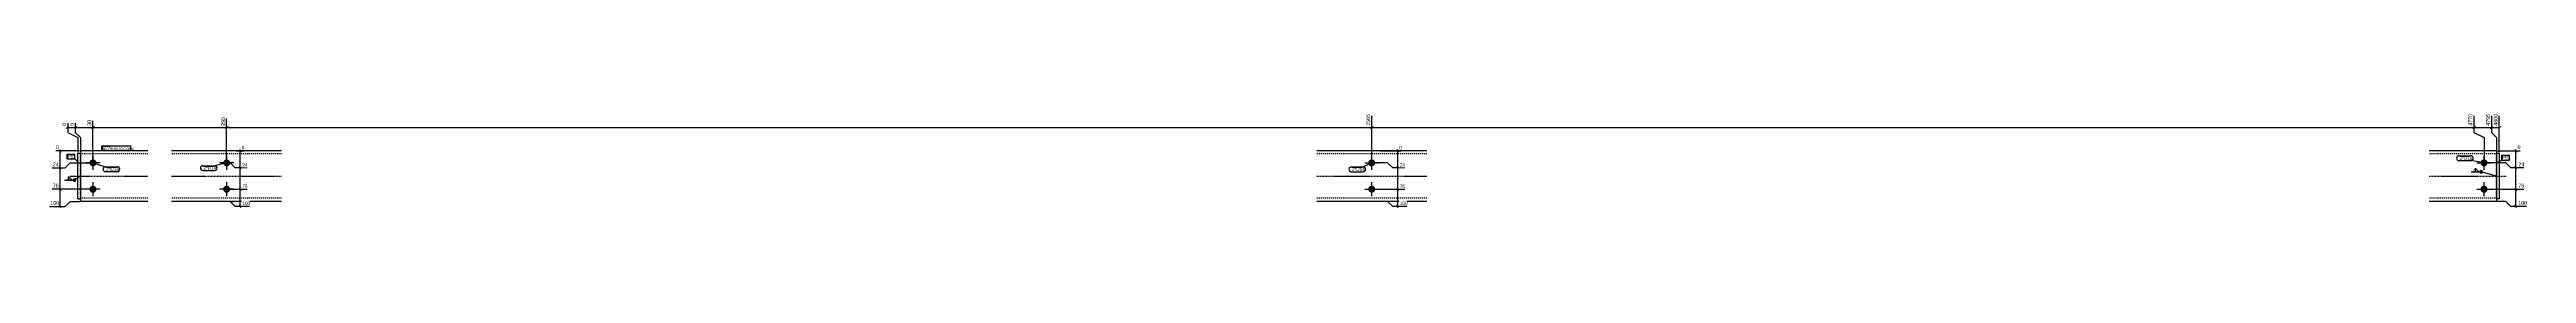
# Model space of a CAD drawing. Header units: millimetres. Extents: x 22 to 23824, y 5 to 1547.
# Drawn here: x 18914 to 23824, y 5 to 188 of the extents above; entities that cross this region are included whole.
import ezdxf

# ---------------------------------------------------------------- set-up
doc = ezdxf.new("R2010")
doc.units = ezdxf.units.MM
doc.linetypes.add('DXK_LINE_DOT2', pattern=[3.9198, 1.9599, -1.9599])
doc.linetypes.add('DXK_LINE_DOT3', pattern=[5.9187, 2.979, -0.9799, 0.9799, -0.9799])
for name, color, linetype in [('MÅLSÆTNING', 7, 'Continuous'), ('STÅL', 7, 'Continuous'), ('TEKST', 7, 'Continuous')]:
    doc.layers.add(name, color=color, linetype=linetype)
doc.styles.add('Arial Narrow', font='ARIALN.TTF', dxfattribs={"height": 0.2})

msp = doc.modelspace()

# ---------------------------------------------------------------- hatches: boundary and pattern name
at = {"layer": 'STÅL', "linetype": 'Continuous'}
for points in [[(19000.3, 86.8, -1), (19000.3, 100.8, -1)], [(19265.3, 86.8, -1), (19265.3, 100.8, -1)], [(21535.3, 100.8, -1), (21535.3, 86.8, -1)], [(23740.3, 100.8, -1), (23740.3, 86.8, -1)], [(19000.3, 34.8, -1), (19000.3, 48.8, -1)], [(19265.3, 34.8, -1), (19265.3, 48.8, -1)], [(21535.3, 48.8, -1), (21535.3, 34.8, -1)], [(23740.3, 48.8, -1), (23740.3, 34.8, -1)]]:
    msp.add_hatch(color=96, dxfattribs=at).paths.add_polyline_path(points)
at = {"layer": 'TEKST', "linetype": 'Continuous'}
msp.add_hatch(color=3, dxfattribs=at).paths.add_polyline_path([(23760.8, 70.3), (23765.3, 67.8), (23760.2, 67.9)])

# ---------------------------------------------------------------- linework, layer by layer
at = {"layer": 'MÅLSÆTNING', "color": 7, "linetype": 'Continuous'}
for p, q in [((18947.3, 162.6), (18953.3, 165)), ((18968.3, 165), (18962.3, 162.6)), ((18965.3, 172.1), (18965.3, 153.8)), ((18965.3, 163.8), (19000.3, 163.8)), ((18965.3, 153.8), (18975.3, 143.8)), ((19003.3, 165), (18997.3, 162.6)), ((18997.3, 162.6), (19003.3, 165)), ((19000.3, 95.8), (19000.3, 177)), ((19000.3, 95.8), (19000.3, 177)), ((19000.3, 163.8), (19265.3, 163.8)), ((19268.3, 165), (19262.3, 162.6)), ((19262.3, 162.6), (19268.3, 165)), ((19265.3, 95.8), (19265.3, 181.8)), ((19265.3, 95.8), (19265.3, 181.8)), ((19265.3, 163.8), (21535.3, 163.8)), ((21538.3, 165), (21532.3, 162.6)), ((21532.3, 162.6), (21538.3, 165)), ((21535.3, 95.8), (21535.3, 186.7)), ((21535.3, 95.8), (21535.3, 186.7)), ((23723.3, 165), (23717.3, 162.6)), ((23720.3, 186.7), (23720.3, 153.8)), ((23752.3, 162.6), (23758.3, 165)), ((23755.3, 186.7), (23755.3, 153.8)), ((23755.3, 163.8), (23770.3, 163.8)), ((23755.3, 153.8), (23765.3, 143.8)), ((23773.3, 165), (23767.3, 162.6)), ((23770.3, 114.8), (23770.3, 186.7)), ((18975.3, 143.8), (18975.3, 119.8)), ((19284.6, 117.8), (19299.5, 117.8)), ((19291, 120.8), (19293.4, 114.8)), ((19292.2, 83.8), (19292.2, 117.8)), ((21551.7, 117.8), (21594, 117.8)), ((21585.6, 120.8), (21588, 114.8)), ((21586.8, 83.8), (21586.8, 117.8)), ((23765.3, 143.8), (23765.3, 119.8)), ((23767.3, 117.8), (23811.6, 117.8)), ((23802.1, 120.8), (23804.5, 114.8)), ((23803.3, 83.8), (23803.3, 117.8)), ((18919.2, 83.8), (18945.3, 83.8)), ((18936.5, 80.8), (18934.1, 86.8)), ((18935.3, 41.8), (18935.3, 83.8)), ((18945.3, 83.8), (18955.3, 93.8)), ((18955.3, 93.8), (18998.3, 93.8)), ((19272.2, 93.8), (19267.3, 93.8)), ((19272.2, 93.8), (19267.3, 93.8)), ((19282.2, 83.8), (19272.2, 93.8)), ((19282.2, 83.8), (19272.2, 93.8)), ((19306.3, 83.8), (19282.2, 83.8)), ((19306.3, 83.8), (19282.2, 83.8)), ((19293.4, 80.8), (19291, 86.8)), ((19293.4, 80.8), (19291, 86.8)), ((21566.8, 93.8), (21537.3, 93.8)), ((21566.8, 93.8), (21537.3, 93.8)), ((21576.8, 83.8), (21566.8, 93.8)), ((21576.8, 83.8), (21566.8, 93.8)), ((21600.8, 83.8), (21576.8, 83.8)), ((21600.8, 83.8), (21576.8, 83.8)), ((21588, 80.8), (21585.6, 86.8)), ((21588, 80.8), (21585.6, 86.8)), ((21586.8, 41.8), (21586.8, 83.8)), ((23783.3, 93.8), (23742.3, 93.8)), ((23783.3, 93.8), (23742.3, 93.8)), ((23793.3, 83.8), (23783.3, 93.8)), ((23793.3, 83.8), (23783.3, 93.8)), ((23819.4, 83.8), (23793.3, 83.8)), ((23819.4, 83.8), (23793.3, 83.8)), ((23804.5, 80.8), (23802.1, 86.8)), ((23804.5, 80.8), (23802.1, 86.8)), ((23803.3, 41.8), (23803.3, 83.8)), ((18914.4, 7.8), (18945.3, 7.8)), ((18998.3, 41.8), (18919.2, 41.8)), ((18998.3, 41.8), (18919.2, 41.8)), ((18934.1, 44.8), (18936.5, 38.8)), ((18934.1, 44.8), (18936.5, 38.8)), ((18936.5, 4.8), (18934.1, 10.8)), ((18935.3, 7.8), (18935.3, 41.8)), ((18945.3, 7.8), (18955.3, 17.8)), ((18955.3, 17.8), (18973.3, 17.8)), ((19267.3, 41.8), (19306.3, 41.8)), ((19282.2, 7.8), (19272.2, 17.8)), ((19272.2, 17.8), (19278.9, 17.8)), ((19310.5, 7.8), (19282.2, 7.8)), ((19291, 44.8), (19293.4, 38.8)), ((19293.4, 4.8), (19291, 10.8)), ((19292.2, 7.8), (19292.2, 41.8)), ((21537.3, 41.8), (21600.8, 41.8)), ((21537.3, 41.8), (21600.8, 41.8)), ((21566.8, 17.8), (21537.3, 17.8)), ((21576.8, 7.8), (21566.8, 17.8)), ((21605.1, 7.8), (21576.8, 7.8)), ((21585.6, 44.8), (21588, 38.8)), ((21585.6, 44.8), (21588, 38.8)), ((21588, 4.8), (21585.6, 10.8)), ((21586.8, 7.8), (21586.8, 41.8)), ((23742.3, 41.8), (23819.4, 41.8)), ((23742.3, 41.8), (23819.4, 41.8)), ((23783.3, 17.8), (23767.3, 17.8)), ((23793.3, 7.8), (23783.3, 17.8)), ((23824.2, 7.8), (23793.3, 7.8)), ((23802.1, 44.8), (23804.5, 38.8)), ((23802.1, 44.8), (23804.5, 38.8)), ((23804.5, 4.8), (23802.1, 10.8)), ((23803.3, 7.8), (23803.3, 41.8))]:
    msp.add_line(p, q, dxfattribs=at)
at = {"layer": 'STÅL', "color": 2, "linetype": 'Continuous'}
for p, q in [((18970.3, 22.8), (18970.3, 112.8)), ((18970.3, 112.8), (18975.3, 112.8)), ((19109.3, 117.8), (18975.3, 117.8)), ((18975.3, 117.8), (18975.3, 18.7)), ((19374.3, 117.8), (19156.3, 117.8)), ((21644.3, 117.8), (21426.3, 117.8)), ((23765.3, 117.8), (23631.3, 117.8)), ((23765.3, 117.8), (23765.3, 116.9)), ((23765.3, 116.9), (23765.3, 114.3)), ((23765.3, 114.3), (23765.3, 17.8)), ((23765.3, 112.8), (23770.3, 112.8)), ((23770.3, 112.8), (23770.3, 22.8)), ((18970.3, 22.8), (18975.3, 22.8)), ((18975.3, 17.8), (18975.3, 18.7)), ((19109.3, 17.8), (18975.3, 17.8)), ((19374.3, 17.8), (19156.3, 17.8)), ((21644.3, 17.8), (21426.3, 17.8)), ((23765.3, 17.8), (23631.3, 17.8)), ((23770.3, 22.8), (23765.3, 22.8))]:
    msp.add_line(p, q, dxfattribs=at)
at = {"layer": 'STÅL', "color": 7, "linetype": 'DXK_LINE_DOT2'}
for p, q in [((18975.3, 22.8), (18975.3, 112.8)), ((19109.3, 111.8), (18975.3, 111.8)), ((19374.3, 111.8), (19156.3, 111.8)), ((21644.3, 111.8), (21426.3, 111.8)), ((23765.3, 111.8), (23631.3, 111.8)), ((23765.3, 22.8), (23765.3, 112.8)), ((18975.3, 23.8), (18975.3, 24.3)), ((19109.3, 23.8), (18975.3, 23.8)), ((19374.3, 23.8), (19156.3, 23.8)), ((21644.3, 23.8), (21426.3, 23.8)), ((23765.3, 23.8), (23631.3, 23.8))]:
    msp.add_line(p, q, dxfattribs=at)
at = {"layer": 'STÅL', "color": 96, "linetype": 'Continuous'}
for p, q in [((19000.3, 107.8), (19000.3, 79.8)), ((19265.3, 107.8), (19265.3, 79.8)), ((21535.3, 79.8), (21535.3, 107.8)), ((23740.3, 79.8), (23740.3, 107.8)), ((19014.3, 93.8), (18986.3, 93.8)), ((19000.3, 55.8), (19000.3, 27.8)), ((19279.3, 93.8), (19251.3, 93.8)), ((19265.3, 55.8), (19265.3, 27.8)), ((21521.3, 93.8), (21549.3, 93.8)), ((21535.3, 27.8), (21535.3, 55.8)), ((23726.3, 93.8), (23754.3, 93.8)), ((23740.3, 27.8), (23740.3, 55.8)), ((19014.3, 41.8), (18986.3, 41.8)), ((19279.3, 41.8), (19251.3, 41.8)), ((21521.3, 41.8), (21549.3, 41.8)), ((23726.3, 41.8), (23754.3, 41.8))]:
    msp.add_line(p, q, dxfattribs=at)
at = {"layer": 'STÅL', "color": 7, "linetype": 'DXK_LINE_DOT3'}
for p, q in [((18955.3, 67.8), (19109.3, 67.8)), ((19156.3, 67.8), (19374.3, 67.8)), ((21426.3, 67.8), (21644.3, 67.8)), ((23631.3, 67.8), (23785.3, 67.8))]:
    msp.add_line(p, q, dxfattribs=at)

# ---------------------------------------------------------------- next in the draw order: wipeouts: each hides what was drawn before it
at = {"color": 0, "linetype": 'Continuous'}
for points in [[(18998.7, 178.5), (18987.5, 178.5), (18987.5, 165.6), (18998.7, 165.6)], [(19263.7, 183.4), (19252.5, 183.4), (19252.5, 165.6), (19263.7, 165.6)], [(23768.7, 188.3), (23757.5, 188.3), (23757.5, 165.6), (23768.7, 165.6)], [(19300.9, 119.2), (19300.9, 129), (19293.8, 129), (19293.8, 119.2)], [(21595.4, 119.2), (21595.4, 129), (21588.4, 129), (21588.4, 119.2)], [(23813.2, 119.4), (23813.2, 130.6), (23805.1, 130.6), (23805.1, 119.4)], [(18932, 85.4), (18932, 96.6), (18919.1, 96.6), (18919.1, 85.4)], [(18932, 43.4), (18932, 54.6), (18919.1, 54.6), (18919.1, 43.4)], [(19306.4, 43.2), (19306.4, 53), (19295.1, 53), (19295.1, 43.2)], [(21601, 43.2), (21601, 53), (21589.6, 53), (21589.6, 43.2)], [(23819.5, 43.4), (23819.5, 54.6), (23806.6, 54.6), (23806.6, 43.4)]]:
    msp.add_wipeout(points, dxfattribs=at).dxf.layer = 'MÅLSÆTNING'
at = {"color": 0}
for points in [[(19032, 119.2), (19032, 126.2), (19019.2, 126.2), (19019.2, 119.2)], [(19047.5, 77.9), (19047.5, 84.9), (19026.2, 84.9), (19026.2, 77.9)], [(19240.4, 80.1), (19240.4, 87.1), (19219.1, 87.1), (19219.1, 80.1)], [(21517.3, 77.6), (21517.3, 84.6), (21496, 84.6), (21496, 77.6)]]:
    msp.add_wipeout(points, dxfattribs=at).dxf.layer = 'TEKST'

# ---------------------------------------------------------------- next in the draw order: linework, layer by layer
at = {"layer": 'MÅLSÆTNING', "color": 7, "linetype": 'Continuous'}
for p, q in [((18950.3, 163.8), (18965.3, 163.8)), ((18968.3, 165), (18962.3, 162.6)), ((18965.3, 172.1), (18965.3, 153.8)), ((18965.3, 153.8), (18975.3, 143.8)), ((23720.3, 163.8), (23755.3, 163.8)), ((23720.3, 153.8), (23740.3, 143.8)), ((23752.3, 162.6), (23758.3, 165)), ((23755.3, 186.7), (23755.3, 153.8)), ((23755.3, 153.8), (23765.3, 143.8)), ((18973.3, 117.8), (18927, 117.8)), ((18934.1, 120.8), (18936.5, 114.8)), ((18935.3, 83.8), (18935.3, 117.8)), ((18970.3, 143.8), (18970.3, 114.8)), ((18975.3, 143.8), (18975.3, 119.8)), ((23740.3, 143.8), (23740.3, 95.8)), ((23765.3, 143.8), (23765.3, 119.8)), ((18919.2, 83.8), (18945.3, 83.8)), ((18936.5, 80.8), (18934.1, 86.8)), ((18945.3, 83.8), (18955.3, 93.8)), ((18955.3, 93.8), (18998.3, 93.8))]:
    msp.add_line(p, q, dxfattribs=at)

# ---------------------------------------------------------------- next in the draw order: texts
at = {"layer": 'MÅLSÆTNING', "color": 3, "linetype": 'Continuous', "style": 'Arial Narrow'}
for s, p in [('30', (18997.1, 167.2)), ('295', (19262.1, 167.2)), ('4800', (23767.1, 167.2))]:
    msp.add_text(s, height=7.64, rotation=90.0002, dxfattribs=at).set_placement(p)
for s, height, p in [('0', 6.68, (19295.2, 120.6)), ('0', 6.68, (21589.8, 120.6)), ('0', 7.64, (23806.7, 121)), ('24', 7.64, (18920.7, 87)), ('76', 6.68, (19296.5, 44.6)), ('76', 6.68, (21591, 44.6))]:
    msp.add_text(s, height=height, dxfattribs=at).set_placement(p)

# ---------------------------------------------------------------- next in the draw order: wipeouts: each hides what was drawn before it
at = {"color": 0, "linetype": 'Continuous'}
for points in [[(21601, 85.2), (21601, 95), (21589.6, 95), (21589.6, 85.2)], [(18932, 9.4), (18932, 20.6), (18914.2, 20.6), (18914.2, 9.4)], [(19310.7, 9.2), (19310.7, 19), (19295.1, 19), (19295.1, 9.2)], [(21605.2, 9.2), (21605.2, 19), (21589.6, 19), (21589.6, 9.2)], [(23824.4, 9.4), (23824.4, 20.6), (23806.6, 20.6), (23806.6, 9.4)]]:
    msp.add_wipeout(points, dxfattribs=at).dxf.layer = 'MÅLSÆTNING'
at = {"color": 0}
for points in [[(19032, 119.2), (19032, 126.2), (19019.2, 126.2), (19019.2, 119.2)], [(19047.5, 77.9), (19047.5, 84.9), (19026.2, 84.9), (19026.2, 77.9)], [(19240.4, 80.1), (19240.4, 87.1), (19219.1, 87.1), (19219.1, 80.1)], [(21517.3, 77.6), (21517.3, 84.6), (21496, 84.6), (21496, 77.6)]]:
    msp.add_wipeout(points, dxfattribs=at).dxf.layer = 'TEKST'

# ---------------------------------------------------------------- next in the draw order: linework, layer by layer
at = {"layer": 'MÅLSÆTNING', "color": 7, "linetype": 'Continuous'}
for p, q in [((19292.2, 41.8), (19292.2, 83.8)), ((19267.3, 41.8), (19306.3, 41.8)), ((19291, 44.8), (19293.4, 38.8))]:
    msp.add_line(p, q, dxfattribs=at)
at = {"layer": 'TEKST', "color": 7, "linetype": 'Continuous'}
for p, q in [((19000.3, 93.8), (19025, 86.1)), ((19025, 86.1), (19048.7, 86.1)), ((19025, 76.7), (19048.7, 76.7)), ((19217.9, 88.3), (19241.6, 88.3)), ((19217.9, 78.9), (19241.6, 78.9)), ((19265.3, 93.8), (19241.6, 88.3)), ((21494.8, 85.8), (21518.5, 85.8)), ((21494.8, 76.4), (21518.5, 76.4)), ((21535.3, 93.8), (21518.5, 85.8))]:
    msp.add_line(p, q, dxfattribs=at)
for centre, start, end in [((19025, 81.4), 90, 270), ((19048.7, 81.4), 270, 90), ((19217.9, 83.6), 90, 270), ((19241.6, 83.6), 270, 90), ((21494.8, 81.1), 90, 270), ((21518.5, 81.1), 270, 90)]:
    msp.add_arc(centre, 4.7, start, end, dxfattribs=at)

# ---------------------------------------------------------------- next in the draw order: texts
at = {"layer": 'MÅLSÆTNING', "color": 3, "linetype": 'Continuous', "style": 'Arial Narrow'}
for s, height, p in [('76', 7.64, (18920.7, 45)), ('24', 6.68, (21591, 86.6)), ('76', 7.64, (23808.2, 45)), ('100', 7.64, (18915.8, 11)), ('100', 6.68, (19296.5, 10.6)), ('100', 6.68, (21591, 10.6)), ('100', 7.64, (23808.2, 11))]:
    msp.add_text(s, height=height, dxfattribs=at).set_placement(p)
at = {"layer": 'TEKST', "color": 3, "style": 'Arial Narrow'}
for p in [(19026.2, 77.9), (19219.1, 80.1), (21496, 77.6)]:
    msp.add_text('2*D14', height=6.68, dxfattribs=at).set_placement(p)

# ---------------------------------------------------------------- next in the draw order: wipeouts: each hides what was drawn before it
at = {"color": 0, "linetype": 'Continuous'}
for points in [[(23753.7, 188.3), (23742.5, 188.3), (23742.5, 165.6), (23753.7, 165.6)], [(18933.5, 119.4), (18933.5, 130.6), (18925.4, 130.6), (18925.4, 119.4)], [(23819.5, 85.4), (23819.5, 96.6), (23806.6, 96.6), (23806.6, 85.4)]]:
    msp.add_wipeout(points, dxfattribs=at).dxf.layer = 'MÅLSÆTNING'
at = {"color": 0}
msp.add_wipeout([(19074.3, 119.2), (19074.3, 124.2), (19034.1, 124.2), (19034.1, 119.2)], dxfattribs=at).dxf.layer = 'TEKST'

# ---------------------------------------------------------------- next in the draw order: linework, layer by layer
at = {"layer": 'MÅLSÆTNING', "color": 7, "linetype": 'Continuous'}
for p, q in [((18950.3, 172.1), (18950.3, 153.8)), ((18950.3, 153.8), (18970.3, 143.8)), ((21535.3, 163.8), (23720.3, 163.8)), ((23717.3, 162.6), (23723.3, 165)), ((23720.3, 186.7), (23720.3, 153.8)), ((23720.3, 153.8), (23740.3, 143.8)), ((23740.3, 143.8), (23740.3, 95.8))]:
    msp.add_line(p, q, dxfattribs=at)

# ---------------------------------------------------------------- next in the draw order: texts
at = {"layer": 'MÅLSÆTNING', "color": 3, "linetype": 'Continuous', "style": 'Arial Narrow'}
msp.add_text('4795', height=7.64, rotation=90.0002, dxfattribs=at).set_placement((23752.1, 167.2))
for s, p in [('0', (18927, 121)), ('24', (23808.2, 87))]:
    msp.add_text(s, height=7.64, dxfattribs=at).set_placement(p)

# ---------------------------------------------------------------- next in the draw order: wipeouts: each hides what was drawn before it
at = {"color": 0, "linetype": 'Continuous'}
msp.add_wipeout([(19306.4, 85.2), (19306.4, 95), (19295.1, 95), (19295.1, 85.2)], dxfattribs=at).dxf.layer = 'MÅLSÆTNING'
at = {"color": 0}
for points in [[(19074.3, 119.2), (19074.3, 124.2), (19034.1, 124.2), (19034.1, 119.2)], [(18950.7, 60.4), (18950.7, 66.2), (18946.8, 66.2), (18946.8, 60.4)]]:
    msp.add_wipeout(points, dxfattribs=at).dxf.layer = 'TEKST'

# ---------------------------------------------------------------- next in the draw order: hatches: boundary and pattern name
at = {"layer": 'TEKST', "linetype": 'Continuous'}
msp.add_hatch(color=3, dxfattribs=at).paths.add_polyline_path([(18970.5, 66), (18975.3, 67.8), (18971.9, 63.9)])

# ---------------------------------------------------------------- next in the draw order: linework, layer by layer
at = {"layer": 'TEKST', "color": 7, "linetype": 'Continuous'}
for p, q in [((19018, 127.4), (19075.5, 127.4)), ((19018, 118), (19018, 127.4)), ((19018, 118), (19075.5, 118)), ((19075.5, 118), (19075.5, 127.4))]:
    msp.add_line(p, q, dxfattribs=at)
at = {"layer": 'TEKST', "color": 3, "linetype": 'Continuous'}
for p, q in [((18943.7, 59.8), (18963.8, 59.8)), ((18958.9, 59.8), (18951.7, 67)), ((18951.7, 67), (18951.7, 59.8)), ((18951.7, 59.8), (18958.9, 59.8)), ((18975.3, 67.8), (18963.8, 59.8))]:
    msp.add_line(p, q, dxfattribs=at)
for start, end in [(90, 270), (270, 90)]:
    msp.add_arc((18963.8, 59.8), 2.5, start, end, dxfattribs=at)

# ---------------------------------------------------------------- next in the draw order: texts
at = {"layer": 'MÅLSÆTNING', "color": 3, "linetype": 'Continuous', "style": 'Arial Narrow'}
msp.add_text('24', height=6.68, dxfattribs=at).set_placement((19296.5, 86.6))
at = {"layer": 'TEKST', "color": 3, "style": 'Arial Narrow'}
for s, height, p in [('p27', 6.68, (19019.2, 119.2)), ('RHS100X100X6', 4.772, (19034.1, 119.2)), ('3', 4.77, (18947.2, 60.8))]:
    msp.add_text(s, height=height, dxfattribs=at).set_placement(p)

# ---------------------------------------------------------------- next in the draw order: wipeouts: each hides what was drawn before it
at = {"color": 0, "linetype": 'Continuous'}
for points in [[(18963.7, 173.7), (18952.5, 173.7), (18952.5, 165.6), (18963.7, 165.6)], [(21533.7, 188.3), (21522.5, 188.3), (21522.5, 165.6), (21533.7, 165.6)], [(23718.7, 188.3), (23707.5, 188.3), (23707.5, 165.6), (23718.7, 165.6)]]:
    msp.add_wipeout(points, dxfattribs=at).dxf.layer = 'MÅLSÆTNING'
at = {"color": 0}
for points in [[(18963.3, 102.8), (18963.3, 109.8), (18950.1, 109.8), (18950.1, 102.8)], [(23789.7, 100.7), (23789.7, 107.7), (23776.5, 107.7), (23776.5, 100.7)], [(23721.5, 76.6), (23721.5, 82.4), (23717.7, 82.4), (23717.7, 76.6)]]:
    msp.add_wipeout(points, dxfattribs=at).dxf.layer = 'TEKST'

# ---------------------------------------------------------------- next in the draw order: linework, layer by layer
at = {"layer": 'TEKST', "color": 3, "linetype": 'Continuous'}
for p, q in [((23714.6, 76), (23734.6, 76)), ((23729.7, 76), (23722.5, 83.1)), ((23722.5, 83.1), (23722.5, 76)), ((23722.5, 76), (23729.7, 76)), ((23765.3, 67.8), (23734.6, 76))]:
    msp.add_line(p, q, dxfattribs=at)
for start, end in [(90, 270), (270, 90)]:
    msp.add_arc((23734.6, 76), 2.5, start, end, dxfattribs=at)

# ---------------------------------------------------------------- next in the draw order: texts
at = {"layer": 'MÅLSÆTNING', "color": 3, "linetype": 'Continuous', "style": 'Arial Narrow'}
for s, p in [('2565', (21532.1, 167.2)), ('4770', (23717.1, 167.2))]:
    msp.add_text(s, height=7.64, rotation=90.0002, dxfattribs=at).set_placement(p)
at = {"layer": 'TEKST', "color": 3, "style": 'Arial Narrow'}
msp.add_text('3', height=4.77, dxfattribs=at).set_placement((23718.1, 77))

# ---------------------------------------------------------------- next in the draw order: wipeouts: each hides what was drawn before it
at = {"color": 0, "linetype": 'Continuous'}
msp.add_wipeout([(18948.7, 173.7), (18937.5, 173.7), (18937.5, 165.6), (18948.7, 165.6)], dxfattribs=at).dxf.layer = 'MÅLSÆTNING'
at = {"color": 0}
for points in [[(18963.3, 102.8), (18963.3, 109.8), (18950.1, 109.8), (18950.1, 102.8)], [(23789.7, 100.7), (23789.7, 107.7), (23776.5, 107.7), (23776.5, 100.7)]]:
    msp.add_wipeout(points, dxfattribs=at).dxf.layer = 'TEKST'

# ---------------------------------------------------------------- next in the draw order: linework, layer by layer
at = {"layer": 'TEKST', "color": 7, "linetype": 'Continuous'}
for p, q in [((18948.9, 111), (18964.5, 111)), ((18948.9, 101.6), (18948.9, 111)), ((18948.9, 101.6), (18964.5, 101.6)), ((18964.5, 101.6), (18964.5, 111)), ((18971.6, 94.5), (18964.5, 101.6)), ((23766.6, 94.5), (23775.3, 99.5)), ((23775.3, 108.9), (23790.9, 108.9)), ((23775.3, 99.5), (23775.3, 108.9)), ((23775.3, 99.5), (23790.9, 99.5)), ((23790.9, 99.5), (23790.9, 108.9))]:
    msp.add_line(p, q, dxfattribs=at)

# ---------------------------------------------------------------- next in the draw order: texts
at = {"layer": 'MÅLSÆTNING', "color": 3, "linetype": 'Continuous', "style": 'Arial Narrow'}
for s, p in [('0', (18947.1, 167.2)), ('5', (18962.1, 167.2))]:
    msp.add_text(s, height=7.64, rotation=90.0002, dxfattribs=at).set_placement(p)
at = {"layer": 'TEKST', "color": 3, "style": 'Arial Narrow'}
for p in [(18950.1, 102.8), (23776.5, 100.7)]:
    msp.add_text('F51', height=6.68, dxfattribs=at).set_placement(p)

# ---------------------------------------------------------------- next in the draw order: wipeouts: each hides what was drawn before it
at = {"color": 0}
msp.add_wipeout([(23713, 99.6), (23713, 106.6), (23691.7, 106.6), (23691.7, 99.6)], dxfattribs=at).dxf.layer = 'TEKST'

# ---------------------------------------------------------------- next in the draw order: wipeouts: each hides what was drawn before it
msp.add_wipeout([(23713, 99.6), (23713, 106.6), (23691.7, 106.6), (23691.7, 99.6)], dxfattribs=at).dxf.layer = 'TEKST'

# ---------------------------------------------------------------- next in the draw order: linework, layer by layer
at = {"layer": 'TEKST', "color": 7, "linetype": 'Continuous'}
for p, q in [((23690.5, 107.8), (23714.2, 107.8)), ((23690.5, 98.4), (23714.2, 98.4)), ((23740.3, 93.8), (23714.2, 98.4))]:
    msp.add_line(p, q, dxfattribs=at)
for centre, start, end in [((23690.5, 103.1), 90, 270), ((23714.2, 103.1), 270, 90)]:
    msp.add_arc(centre, 4.7, start, end, dxfattribs=at)

# ---------------------------------------------------------------- next in the draw order: texts
at = {"layer": 'TEKST', "color": 3, "style": 'Arial Narrow'}
msp.add_text('2*D14', height=6.68, dxfattribs=at).set_placement((23691.7, 99.6))

doc.saveas('drawing.dxf')
